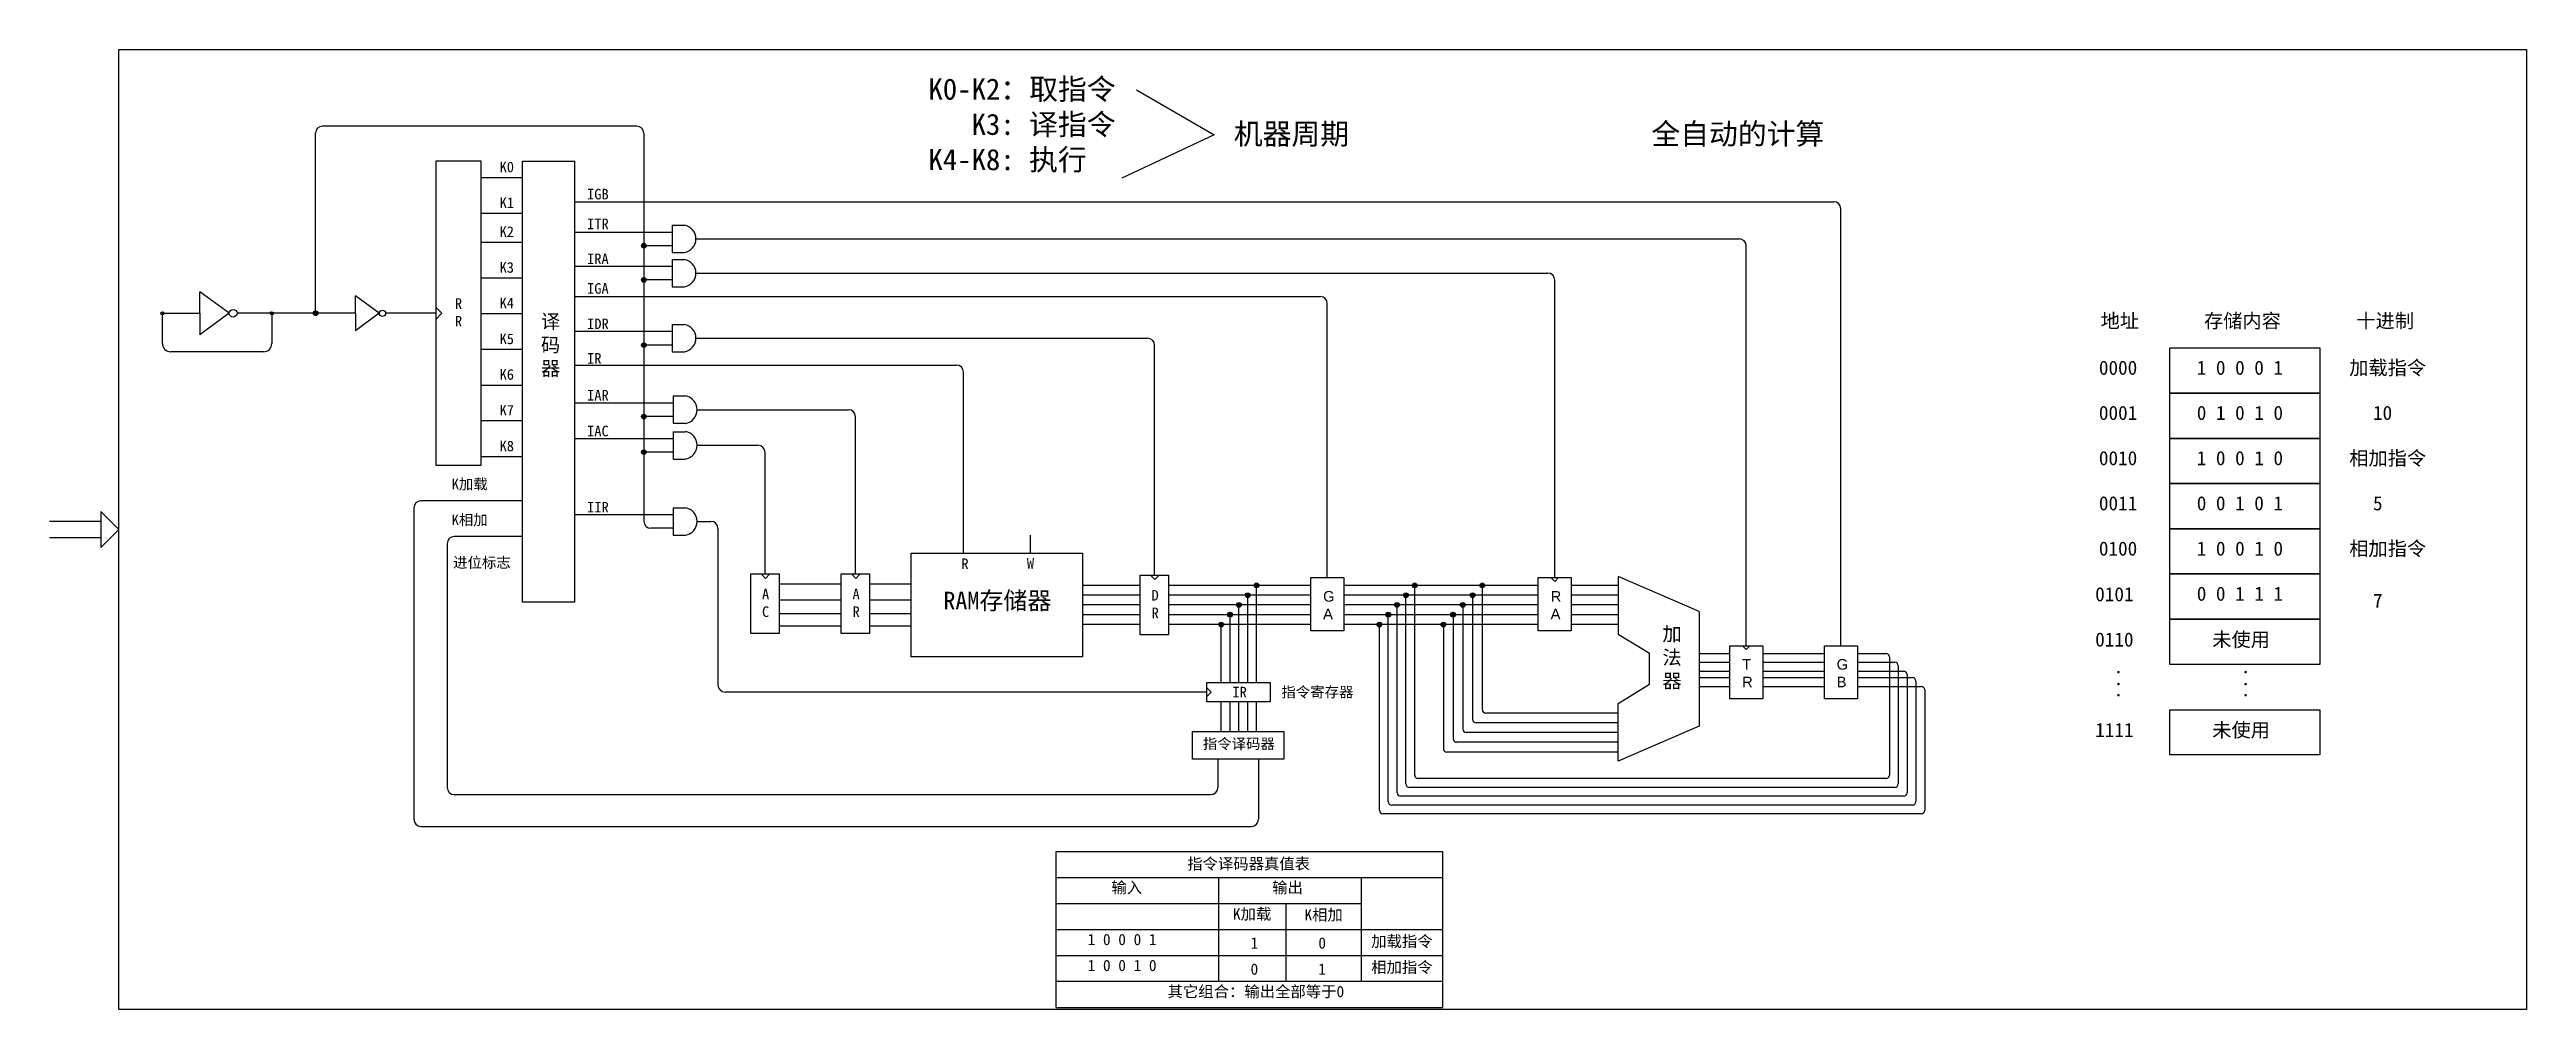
# Model space of a CAD drawing. Header units: inches. Extents: x -6 to 965, y -428 to -142.
# Drawn here: x 683.6 to 824.3, y -428 to -373.5 of the extents above; entities that cross this region are included whole.
import ezdxf

# ---------------------------------------------------------------- set-up
doc = ezdxf.new("R2010")
doc.units = ezdxf.units.IN
doc.header["$MEASUREMENT"] = 0
doc.styles.get("Standard").update_dxf_attribs({"font": 'arial.ttf'})

msp = doc.modelspace()

# ---------------------------------------------------------------- texts
at = {"color": 85, "true_color": 0x58ba48, "attachment_point": 1}
for s, width, gutter_width, insert, char_height in [('{\\fSimSun|b0|i0|c134|p2;K0-K2：取指令\\P   K3: 译指令\\PK4-K8: 执行}', 12.5437, 1, (733.54, -375.18), 1.2), ('{\\fSimSun|b0|i0|c134|p2;机器周期}', 12.5437, 1, (750.88, -377.72), 1.2), ('{\\fSimSun|b0|i0|c134|p2;全自动的计算}', 12.5437, 1, (774.59, -377.72), 1.2), ('{\\fSimSun|b0|i0|c134|p2;K0}', 2.8518, 1, (709.19, -379.9), 0.6), ('{\\fSimSun|b0|i0|c134|p2;K1}', 2.8518, 1, (709.19, -381.93), 0.6), ('{\\fSimSun|b0|i0|c134|p2;IGB}', 2.8518, 1, (714.16, -381.44), 0.6), ('{\\fSimSun|b0|i0|c134|p2;K2}', 2.8518, 1, (709.19, -383.57), 0.6), ('{\\fSimSun|b0|i0|c134|p2;ITR}', 2.8518, 1, (714.16, -383.13), 0.6), ('{\\fSimSun|b0|i0|c134|p2;IRA}', 2.8518, 1, (714.16, -385.11), 0.6), ('{\\fSimSun|b0|i0|c134|p2;K3}', 2.8518, 1, (709.19, -385.6), 0.6), ('{\\fSimSun|b0|i0|c134|p2;R\\PR}', 2.8518, 1, (706.65, -387.65), 0.6), ('{\\fSimSun|b0|i0|c134|p2;K4}', 2.8518, 1, (709.19, -387.62), 0.6), ('{\\fSimSun|b0|i0|c134|p2;IGA}', 2.8518, 1, (714.16, -386.79), 0.6), ('{\\fSimSun|b0|i0|c134|p2;IDR}', 2.8518, 1, (714.16, -388.8), 0.6), ('{\\fSimSun|b0|i0|c134|p2;K5}', 2.8518, 1, (709.19, -389.65), 0.6), ('{\\fSimSun|b0|i0|c134|p2;IR}', 2.8518, 1, (714.16, -390.76), 0.6), ('{\\fSimSun|b0|i0|c134|p2;K6}', 2.8518, 1, (709.19, -391.67), 0.6), ('{\\fSimSun|b0|i0|c134|p2;1 0 0 0 1}', 5.1681, 1, (805.56, -391.19), 0.8), ('{\\fSimSun|b0|i0|c134|p2;    加载指令}', 7.8751, 1, (812.04, -391.19), 0.8), ('{\\fSimSun|b0|i0|c134|p2;K7}', 2.8518, 1, (709.19, -393.7), 0.6), ('{\\fSimSun|b0|i0|c134|p2;IAR}', 2.8518, 1, (714.16, -392.85), 0.6), ('{\\fSimSun|b0|i0|c134|p2;IAC}', 2.8518, 1, (714.16, -394.88), 0.6), ('{\\fSimSun|b0|i0|c134|p2;K8}', 2.8518, 1, (709.19, -395.73), 0.6), ('{\\fSimSun|b0|i0|c134|p2;1 0 0 1 0}', 5.1681, 1, (805.56, -396.32), 0.8), ('{\\fSimSun|b0|i0|c134|p2;    相加指令}', 7.8751, 1, (812.04, -396.32), 0.8), ('{\\fSimSun|b0|i0|c134|p2;K加载}', 2.8518, 1, (706.47, -397.89), 0.6), ('{\\fSimSun|b0|i0|c134|p2;IIR}', 2.8518, 1, (714.16, -399.2), 0.6), ('{\\fSimSun|b0|i0|c134|p2;K相加}', 2.8518, 1, (706.47, -399.92), 0.6), ('{\\fSimSun|b0|i0|c134|p2;进位标志}', 3.7063, 1, (706.55, -402.34), 0.6), ('{\\fSimSun|b0|i0|c134|p2;1 0 0 1 0}', 5.1681, 1, (805.56, -401.45), 0.8), ('{\\fSimSun|b0|i0|c134|p2;    相加指令}', 7.8751, 1, (812.04, -401.45), 0.8), ('{\\fSimSun|b0|i0|c134|p2;IR}', 12.8793, 1, (750.8, -409.69), 0.6), ('{\\fSimSun|b0|i0|c134|p2;指令寄存器}', 12.8793, 1, (753.58, -409.69), 0.6), ('{\\fSimSun|b0|i0|c134|p2;指令译码器}', 12.8793, 1, (749.12, -412.62), 0.6), ('{\\fSimSun|b0|i0|c134|p2;1 0 0 0 1}', 6.1329, 1.6, (742.58, -423.71), 0.6393), ('{\\fSimSun|b0|i0|c134|p2;1}', 6.1329, 1.6, (751.83, -423.91), 0.6393), ('{\\fSimSun|b0|i0|c134|p2;加载指令}', 6.1329, 1.6, (758.68, -423.81), 0.6393), ('{\\fSimSun|b0|i0|c134|p2;1 0 0 1 0}', 6.1329, 1.6, (742.58, -425.18), 0.6393), ('{\\fSimSun|b0|i0|c134|p2;1}', 6.1329, 1.6, (755.68, -425.39), 0.6393), ('{\\fSimSun|b0|i0|c134|p2;相加指令}', 6.1329, 1.6, (758.68, -425.28), 0.6393)]:
    msp.add_mtext_dynamic_manual_height_columns(s, width=width, gutter_width=gutter_width, heights=[0], dxfattribs=dict(at, insert=insert, char_height=char_height))
at = {"color": 7, "true_color": 0xffffff, "attachment_point": 1}
for s, width, gutter_width, insert, char_height in [('{\\fSimSun|b0|i0|c134|p2;译\\P码\\P器}', 2.8518, 1, (711.54, -388.56), 0.8), ('{\\fSimSun|b0|i0|c134|p2;地址}', 5.1681, 1, (800.1, -388.53), 0.8), ('{\\fSimSun|b0|i0|c134|p2;存储内容}', 5.1681, 1, (805.97, -388.53), 0.8), ('{\\fSimSun|b0|i0|c134|p2;十进制}', 5.1681, 1, (814.62, -388.53), 0.8), ('{\\fSimSun|b0|i0|c134|p2;   0000}', 5.1681, 1, (798.37, -391.19), 0.8), ('{\\fSimSun|b0|i0|c134|p2;   0001}', 5.1681, 1, (798.37, -393.75), 0.8), ('{\\fSimSun|b0|i0|c134|p2;0 1 0 1 0}', 5.1681, 1, (805.56, -393.75), 0.8), ('{\\fSimSun|b0|i0|c134|p2;    10}', 5.1681, 1, (813.39, -393.75), 0.8), ('{\\fSimSun|b0|i0|c134|p2;   0010}', 5.1681, 1, (798.37, -396.32), 0.8), ('{\\fSimSun|b0|i0|c134|p2;   0011}', 5.1681, 1, (798.37, -398.88), 0.8), ('{\\fSimSun|b0|i0|c134|p2;0 0 1 0 1}', 5.1681, 1, (805.56, -398.88), 0.8), ('{\\fSimSun|b0|i0|c134|p2;    5}', 5.1681, 1, (813.39, -398.88), 0.8), ('{\\fSimSun|b0|i0|c134|p2;   0100}', 5.1681, 1, (798.37, -401.45), 0.8), ('G\\PA', 1.1224, 1, (755.95, -404.26), 0.6), ('R\\PA', 1.1224, 1, (768.87, -404.26), 0.6), ('{\\fSimSun|b0|i0|c134|p2;   0101}', 5.1681, 1, (798.16, -404.04), 0.8), ('{\\fSimSun|b0|i0|c134|p2;0 0 1 1 1}', 5.1681, 1, (805.56, -404.01), 0.8), ('{\\fSimSun|b0|i0|c134|p2;    7}', 5.1681, 1, (813.39, -404.41), 0.8), ('{\\fSimSun|b0|i0|c134|p2;加\\P法\\P器}', 5.7182, 1, (775.22, -406.29), 0.8), ('{\\fSimSun|b0|i0|c134|p2;   0110}', 5.1681, 1, (798.16, -406.61), 0.8), ('{\\fSimSun|b0|i0|c134|p2;  未使用}', 5.1681, 1, (805.35, -406.61), 0.8), ('T\\PR', 1.1224, 1, (779.74, -408.12), 0.6), ('G\\PB', 1.1224, 1, (785.11, -408.12), 0.6), ('{\\fSimSun|b0|i0|c134|p2;.}', 5.1681, 1, (800.84, -408.12), 0.8), ('{\\fSimSun|b0|i0|c134|p2;.}', 5.1681, 1, (808.06, -408.12), 0.8), ('{\\fSimSun|b0|i0|c134|p2;.}', 5.1681, 1, (800.84, -408.8), 0.8), ('{\\fSimSun|b0|i0|c134|p2;.}', 5.1681, 1, (800.84, -409.43), 0.8), ('{\\fSimSun|b0|i0|c134|p2;.}', 5.1681, 1, (808.06, -408.8), 0.8), ('{\\fSimSun|b0|i0|c134|p2;.}', 5.1681, 1, (808.06, -409.43), 0.8), ('{\\fSimSun|b0|i0|c134|p2;   1111}', 5.1681, 1, (798.16, -411.74), 0.8), ('{\\fSimSun|b0|i0|c134|p2;  未使用}', 5.1681, 1, (805.35, -411.74), 0.8), ('{\\fSimSun|b0|i0|c134|p2;0}', 6.1329, 1.6, (755.68, -423.91), 0.6393), ('{\\fSimSun|b0|i0|c134|p2;0}', 6.1329, 1.6, (751.83, -425.39), 0.6393)]:
    msp.add_mtext_dynamic_manual_height_columns(s, width=width, gutter_width=gutter_width, heights=[0], dxfattribs=dict(at, insert=insert, char_height=char_height))
at = {"color": 7, "attachment_point": 1}
for s, width, gutter_width, insert, char_height in [('{\\fSimSun|b0|i0|c134|p2;R}', 12.8793, 1, (735.41, -402.41), 0.6), ('{\\fSimSun|b0|i0|c134|p2;W}', 12.8793, 1, (739.13, -402.39), 0.6), ('{\\fSimSun|b0|i0|c134|p2;A\\PC}', 12.8793, 1, (724.09, -404.13), 0.6), ('{\\fSimSun|b0|i0|c134|p2;A\\PR}', 12.8793, 1, (729.23, -404.13), 0.6), ('{\\fSimSun|b0|i0|c134|p2;RAM存储器}', 12.8793, 1, (734.39, -404.3), 1), ('{\\fSimSun|b0|i0|c134|p2;D\\PR}', 12.8793, 1, (746.21, -404.2), 0.6), ('{\\fSimSun|b0|i0|c134|p2; 指令译码器真值表}', 11.6468, 1.6, (747.8, -419.41), 0.6393), ('{\\fSimSun|b0|i0|c134|p2;输入}', 6.1329, 1.6, (743.93, -420.76), 0.6393), ('{\\fSimSun|b0|i0|c134|p2;输出}', 6.1329, 1.6, (753.06, -420.76), 0.6393), ('{\\fSimSun|b0|i0|c134|p2;K加载}', 6.1329, 1.6, (750.83, -422.26), 0.6393), ('{\\fSimSun|b0|i0|c134|p2;K相加}', 6.1329, 1.6, (754.89, -422.31), 0.6393)]:
    msp.add_mtext_dynamic_manual_height_columns(s, width=width, gutter_width=gutter_width, heights=[0], dxfattribs=dict(at, insert=insert, char_height=char_height))
at = {"insert": (747.12, -426.66), "char_height": 0.6393, "attachment_point": 1}
msp.add_mtext_dynamic_manual_height_columns('{\\fSimSun|b0|i0|c134|p2;其它组合：输出全部等于0}', width=11.1804, gutter_width=1.6, heights=[0], dxfattribs=at)

# ---------------------------------------------------------------- hatches: boundary and pattern name
h = msp.add_hatch(color=256)
h.dxf.hatch_style = 1
h.paths.add_polyline_path([(717.51, -384.67, 1), (717.25, -384.67, 1)])
h = msp.add_hatch(color=256)
h.dxf.hatch_style = 1
h.paths.add_polyline_path([(717.51, -386.61, 1), (717.25, -386.61, 1)])
h = msp.add_hatch(color=256)
h.dxf.hatch_style = 1
h.paths.add_polyline_path([(689.95, -388.5, 0.414214), (690.04, -388.59), (690.04, -388.5), (690.13, -388.5, 1)])
h.paths.add_polyline_path([(690.13, -388.5), (690.04, -388.5), (690.04, -388.59, 0.414214)], flags=17)
h.paths.add_polyline_path([(696.17, -388.5), (696.35, -388.5, 1)])
h.paths.add_polyline_path([(696.35, -388.5), (696.26, -388.5), (696.26, -388.59, 0.414214)])
h.paths.add_polyline_path([(696.26, -388.5), (696.17, -388.5, 0.414214), (696.26, -388.59)])
h = msp.add_hatch(color=256)
h.dxf.hatch_style = 1
h.paths.add_polyline_path([(698.87, -388.5, 1), (698.6, -388.5, 1)])
h = msp.add_hatch(color=256)
h.dxf.hatch_style = 1
h.paths.add_polyline_path([(717.51, -390.31, 1), (717.25, -390.31, 1)])
h = msp.add_hatch(color=256)
h.dxf.hatch_style = 1
h.paths.add_polyline_path([(717.51, -394.36, 1), (717.25, -394.36, 1)])
h = msp.add_hatch(color=256)
h.dxf.hatch_style = 1
h.paths.add_polyline_path([(717.51, -396.38, 1), (717.25, -396.38, 1)])
at = {"true_color": 0xffffff}
h = msp.add_hatch(color=7, dxfattribs=at)
h.dxf.hatch_style = 1
h.paths.add_polyline_path([(751.03, -405.05), (751.3, -405.05, 1)])
h.paths.add_polyline_path([(751.3, -405.05), (751.17, -405.05), (751.17, -405.19, 0.414214)])
h.paths.add_polyline_path([(751.17, -405.05), (751.03, -405.05, 0.414214), (751.17, -405.19)])
h = msp.add_hatch(color=7, dxfattribs=at)
h.dxf.hatch_style = 1
h.paths.add_polyline_path([(751.53, -404.5), (751.8, -404.5, 1)])
h.paths.add_polyline_path([(751.8, -404.5), (751.67, -404.5), (751.67, -404.63, 0.414214)])
h.paths.add_polyline_path([(751.67, -404.5), (751.53, -404.5, 0.414214), (751.67, -404.63)])
h = msp.add_hatch(color=7, dxfattribs=at)
h.dxf.hatch_style = 1
h.paths.add_polyline_path([(752.03, -403.94), (752.3, -403.94, 1)])
h.paths.add_polyline_path([(752.3, -403.94), (752.17, -403.94), (752.17, -404.08, 0.414214)])
h.paths.add_polyline_path([(752.17, -403.94), (752.03, -403.94, 0.414214), (752.17, -404.08)])
h = msp.add_hatch(color=7, dxfattribs=at)
h.dxf.hatch_style = 1
h.paths.add_polyline_path([(760.01, -405.05), (760.28, -405.05, 1)])
h.paths.add_polyline_path([(760.28, -405.05), (760.15, -405.05), (760.15, -405.19, 0.414214)])
h.paths.add_polyline_path([(760.15, -405.05), (760.01, -405.05, 0.414214), (760.15, -405.19)])
h = msp.add_hatch(color=7, dxfattribs=at)
h.dxf.hatch_style = 1
h.paths.add_polyline_path([(760.51, -404.5), (760.78, -404.5, 1)])
h.paths.add_polyline_path([(760.78, -404.5), (760.65, -404.5), (760.65, -404.63, 0.414214)])
h.paths.add_polyline_path([(760.65, -404.5), (760.51, -404.5, 0.414214), (760.65, -404.63)])
h = msp.add_hatch(color=7, dxfattribs=at)
h.dxf.hatch_style = 1
h.paths.add_polyline_path([(761.01, -403.94), (761.28, -403.94, 1)])
h.paths.add_polyline_path([(761.28, -403.94), (761.15, -403.94), (761.15, -404.08, 0.414214)])
h.paths.add_polyline_path([(761.15, -403.94), (761.01, -403.94, 0.414214), (761.15, -404.08)])
h = msp.add_hatch(color=7, dxfattribs=at)
h.dxf.hatch_style = 1
h.paths.add_polyline_path([(763.75, -405.05), (764.02, -405.05, 1)])
h.paths.add_polyline_path([(764.02, -405.05), (763.88, -405.05), (763.88, -405.19, 0.414214)])
h.paths.add_polyline_path([(763.88, -405.05), (763.75, -405.05, 0.414214), (763.88, -405.19)])
h = msp.add_hatch(color=7, dxfattribs=at)
h.dxf.hatch_style = 1
h.paths.add_polyline_path([(764.3, -404.5), (764.57, -404.5, 1)])
h.paths.add_polyline_path([(764.57, -404.5), (764.44, -404.5), (764.44, -404.63, 0.414214)])
h.paths.add_polyline_path([(764.44, -404.5), (764.3, -404.5, 0.414214), (764.44, -404.63)])
h = msp.add_hatch(color=7, dxfattribs=at)
h.dxf.hatch_style = 1
h.paths.add_polyline_path([(764.86, -403.94), (765.13, -403.94, 1)])
h.paths.add_polyline_path([(765.13, -403.94), (764.99, -403.94), (764.99, -404.08, 0.414214)])
h.paths.add_polyline_path([(764.99, -403.94), (764.86, -403.94, 0.414214), (764.99, -404.08)])
h = msp.add_hatch(color=7, dxfattribs=at)
h.dxf.hatch_style = 1
h.paths.add_polyline_path([(750.03, -406.16), (750.3, -406.16, 1)])
h.paths.add_polyline_path([(750.3, -406.16), (750.17, -406.16), (750.17, -406.29, 0.414214)])
h.paths.add_polyline_path([(750.17, -406.16), (750.03, -406.16, 0.414214), (750.17, -406.29)])
h = msp.add_hatch(color=7, dxfattribs=at)
h.dxf.hatch_style = 1
h.paths.add_polyline_path([(750.53, -405.6), (750.8, -405.6, 1)])
h.paths.add_polyline_path([(750.8, -405.6), (750.67, -405.6), (750.67, -405.74, 0.414214)])
h.paths.add_polyline_path([(750.67, -405.6), (750.53, -405.6, 0.414214), (750.67, -405.74)])
h = msp.add_hatch(color=7, dxfattribs=at)
h.dxf.hatch_style = 1
h.paths.add_polyline_path([(759.01, -406.16), (759.28, -406.16, 1)])
h.paths.add_polyline_path([(759.28, -406.16), (759.15, -406.16), (759.15, -406.29, 0.414214)])
h.paths.add_polyline_path([(759.15, -406.16), (759.01, -406.16, 0.414214), (759.15, -406.29)])
h = msp.add_hatch(color=7, dxfattribs=at)
h.dxf.hatch_style = 1
h.paths.add_polyline_path([(759.51, -405.6), (759.78, -405.6, 1)])
h.paths.add_polyline_path([(759.78, -405.6), (759.65, -405.6), (759.65, -405.74, 0.414214)])
h.paths.add_polyline_path([(759.65, -405.6), (759.51, -405.6, 0.414214), (759.65, -405.74)])
h = msp.add_hatch(color=7, dxfattribs=at)
h.dxf.hatch_style = 1
h.paths.add_polyline_path([(762.64, -406.16), (762.91, -406.16, 1)])
h.paths.add_polyline_path([(762.91, -406.16), (762.78, -406.16), (762.78, -406.29, 0.414214)])
h.paths.add_polyline_path([(762.78, -406.16), (762.64, -406.16, 0.414214), (762.78, -406.29)])
h = msp.add_hatch(color=7, dxfattribs=at)
h.dxf.hatch_style = 1
h.paths.add_polyline_path([(763.2, -405.6), (763.47, -405.6, 1)])
h.paths.add_polyline_path([(763.47, -405.6), (763.33, -405.6), (763.33, -405.74, 0.414214)])
h.paths.add_polyline_path([(763.33, -405.6), (763.2, -405.6, 0.414214), (763.33, -405.74)])

# ---------------------------------------------------------------- linework, layer by layer
for p, q in [((745.35, -375.83), (749.76, -378.37)), ((749.76, -378.37), (744.53, -380.83)), ((720.34, -384.28), (779.58, -384.28)), ((720.34, -386.22), (768.71, -386.22)), ((692.17, -388.5), (692.17, -387.28)), ((693.84, -388.5), (692.17, -387.28)), ((690.04, -388.5), (692.17, -388.5)), ((690.04, -390.21), (690.04, -388.5)), ((692.17, -388.5), (692.17, -389.72)), ((693.84, -388.5), (692.17, -389.72)), ((698.74, -388.5), (694.28, -388.5)), ((696.26, -388.5), (696.26, -390.21)), ((695.78, -390.69), (690.52, -390.69)), ((720.34, -389.91), (745.98, -389.91)), ((746.38, -403.36), (746.38, -390.31)), ((713.45, -391.44), (735.13, -391.44)), ((735.53, -402.11), (735.53, -391.84)), ((720.41, -393.97), (729, -393.97)), ((729.4, -403.29), (729.4, -394.37)), ((720.41, -395.99), (723.86, -395.99)), ((724.26, -403.29), (724.26, -396.39)), ((739.34, -402.11), (739.34, -401.09)), ((724.04, -403.29), (724.28, -403.54)), ((724.53, -403.29), (724.28, -403.54)), ((729.17, -403.29), (729.42, -403.54)), ((729.67, -403.29), (729.42, -403.54)), ((746.15, -403.36), (746.4, -403.61)), ((746.65, -403.36), (746.4, -403.61)), ((728.59, -403.87), (725.07, -403.87)), ((728.59, -404.78), (725.07, -404.78)), ((732.56, -403.87), (730.2, -403.87)), ((732.56, -404.78), (730.2, -404.78)), ((745.57, -403.94), (742.29, -403.94)), ((745.57, -404.5), (742.29, -404.5)), ((745.57, -405.05), (742.29, -405.05)), ((749.08, -403.94), (747.18, -403.94)), ((749.08, -404.5), (747.18, -404.5)), ((749.08, -405.05), (747.18, -405.05)), ((755.26, -403.94), (749.08, -403.94)), ((755.26, -404.5), (749.08, -404.5)), ((755.26, -405.05), (749.08, -405.05)), ((728.59, -405.56), (725.07, -405.56)), ((728.59, -406.25), (725.07, -406.25)), ((732.56, -405.56), (730.2, -405.56)), ((732.56, -406.25), (730.2, -406.25)), ((745.57, -405.6), (742.29, -405.6)), ((745.57, -406.16), (742.29, -406.16)), ((749.08, -405.6), (747.18, -405.6)), ((749.08, -406.16), (747.18, -406.16)), ((755.26, -405.6), (749.08, -405.6)), ((755.26, -406.16), (749.08, -406.16)), ((772.7, -413.91), (772.7, -410.63)), ((777.31, -411.93), (772.7, -413.91)), ((740.8, -427.88), (740.8, -419.03)), ((740.8, -419.03), (762.73, -419.03)), ((762.73, -419.03), (762.73, -427.88)), ((750.02, -420.51), (750.02, -426.4)), ((758.12, -420.51), (758.12, -426.4)), ((740.8, -421.98), (758.12, -421.98)), ((753.84, -421.98), (753.84, -426.4)), ((740.8, -423.46), (762.73, -423.46)), ((740.8, -424.93), (762.73, -424.93)), ((740.8, -426.4), (762.73, -426.4)), ((740.8, -427.88), (762.73, -427.88))]:
    msp.add_line(p, q)
at = {"color": 85, "true_color": 0x58ba48}
for p, q in [((698.74, -388.5), (698.74, -378.29)), ((716.98, -377.89), (699.14, -377.89)), ((717.38, -378.29), (717.38, -400.3)), ((710.49, -380.82), (708.13, -380.82)), ((710.49, -382.84), (708.13, -382.84)), ((718.98, -383.5), (718.98, -385.05)), ((718.98, -383.5), (719.68, -383.5)), ((710.49, -384.48), (708.13, -384.48)), ((718.98, -384.67), (717.38, -384.67)), ((718.98, -385.05), (719.68, -385.05)), ((710.49, -386.51), (708.13, -386.51)), ((718.98, -386.61), (717.38, -386.61)), ((718.98, -385.45), (718.98, -387)), ((718.98, -385.45), (719.68, -385.45)), ((701, -388.5), (701, -387.51)), ((702.36, -388.5), (701, -387.51)), ((705.58, -388.17), (705.91, -388.5)), ((718.98, -387), (719.68, -387)), ((701, -388.5), (698.87, -388.5)), ((701, -388.5), (701, -389.49)), ((702.36, -388.5), (701, -389.49)), ((705.58, -388.5), (702.72, -388.5)), ((705.58, -388.83), (705.91, -388.5)), ((710.49, -388.53), (708.13, -388.53)), ((718.98, -389.14), (718.98, -390.69)), ((718.98, -389.14), (719.68, -389.14)), ((710.49, -390.56), (708.13, -390.56)), ((718.98, -390.31), (717.38, -390.31)), ((718.98, -390.69), (719.68, -390.69)), ((710.49, -392.59), (708.13, -392.59)), ((719.05, -393.19), (719.05, -394.74)), ((719.05, -393.19), (719.75, -393.19)), ((710.49, -394.61), (708.13, -394.61)), ((719.05, -394.36), (717.38, -394.36)), ((719.05, -394.74), (719.75, -394.74)), ((719.05, -396.38), (717.38, -396.38)), ((719.05, -395.22), (719.05, -396.77)), ((719.05, -395.22), (719.75, -395.22)), ((710.49, -396.64), (708.13, -396.64)), ((719.05, -396.77), (719.75, -396.77)), ((710.49, -399.14), (704.72, -399.14)), ((683.63, -400.3), (686.55, -400.3)), ((687.56, -400.77), (686.55, -399.75)), ((686.55, -399.75), (686.55, -401.78)), ((687.56, -400.77), (686.55, -401.78)), ((704.32, -399.54), (704.32, -417.21)), ((713.45, -399.92), (719.05, -399.92)), ((719.05, -400.7), (717.78, -400.7)), ((719.05, -399.54), (719.05, -401.09)), ((719.05, -399.54), (719.75, -399.54)), ((720.41, -400.31), (721.19, -400.31)), ((721.59, -400.71), (721.59, -409.59)), ((683.63, -401.23), (686.55, -401.23)), ((706.21, -401.57), (706.21, -415.41)), ((710.49, -401.17), (706.61, -401.17)), ((719.05, -401.09), (719.75, -401.09)), ((751.17, -409.45), (751.17, -405.05)), ((751.67, -409.45), (751.67, -404.5)), ((752.17, -409.45), (752.17, -403.94)), ((750.17, -409.45), (750.17, -406.16)), ((750.67, -409.45), (750.67, -405.6)), ((749.34, -409.99), (721.99, -409.99)), ((749.34, -409.75), (749.59, -409.99)), ((749.34, -410.24), (749.59, -409.99)), ((750.17, -412.23), (750.17, -410.54)), ((750.67, -412.23), (750.67, -410.54)), ((751.17, -412.23), (751.17, -410.54)), ((751.67, -412.23), (751.67, -410.54)), ((752.17, -412.23), (752.17, -410.54)), ((749.98, -413.79), (749.98, -415.41)), ((752.28, -413.79), (752.28, -417.21)), ((706.61, -415.81), (749.58, -415.81)), ((704.72, -417.61), (751.88, -417.61)), ((749.98, -417.61), (749.98, -417.63))]:
    msp.add_line(p, q, dxfattribs=at)
at = {"color": 7, "true_color": 0xffffff}
for p, q in [((713.45, -382.17), (784.95, -382.17)), ((713.45, -383.89), (718.98, -383.89)), ((785.35, -407.36), (785.35, -382.57)), ((779.98, -407.36), (779.98, -384.68)), ((713.45, -385.83), (718.98, -385.83)), ((769.11, -403.5), (769.11, -386.62)), ((713.45, -387.55), (755.79, -387.55)), ((756.19, -403.5), (756.19, -387.95)), ((713.45, -389.52), (718.98, -389.52)), ((713.45, -393.58), (719.05, -393.58)), ((713.45, -395.6), (719.05, -395.6)), ((768.89, -403.5), (769.11, -403.72)), ((769.32, -403.5), (769.11, -403.72)), ((777.31, -405.42), (772.7, -403.43)), ((772.7, -403.43), (772.7, -406.71)), ((768.17, -403.94), (757.13, -403.94)), ((768.17, -404.5), (757.13, -404.5)), ((768.17, -405.05), (757.13, -405.05)), ((760.15, -415.7), (760.15, -405.05)), ((760.65, -415.2), (760.65, -404.5)), ((761.15, -414.7), (761.15, -403.94)), ((763.88, -405.05), (763.88, -412.09)), ((764.44, -404.5), (764.44, -411.54)), ((764.99, -403.94), (764.99, -410.98)), ((772.7, -403.94), (770.04, -403.94)), ((772.7, -404.5), (770.04, -404.5)), ((772.7, -405.05), (770.04, -405.05)), ((768.17, -405.6), (757.13, -405.6)), ((768.17, -406.16), (757.13, -406.16)), ((759.15, -416.7), (759.15, -406.16)), ((759.65, -416.2), (759.65, -405.6)), ((762.78, -406.16), (762.78, -413.2)), ((763.33, -405.6), (763.33, -412.64)), ((772.7, -405.6), (770.04, -405.6)), ((772.7, -406.16), (770.04, -406.16)), ((777.31, -405.42), (777.31, -411.93)), ((772.7, -406.71), (774.48, -407.79)), ((774.48, -409.55), (774.48, -407.79)), ((777.31, -407.8), (779.04, -407.8)), ((779.77, -407.36), (779.98, -407.58)), ((780.19, -407.36), (779.98, -407.58)), ((780.91, -407.8), (784.42, -407.8)), ((786.29, -407.8), (787.91, -407.8)), ((777.31, -408.3), (779.04, -408.3)), ((777.31, -408.8), (779.04, -408.8)), ((777.31, -409.17), (779.04, -409.17)), ((780.91, -408.3), (784.42, -408.3)), ((780.91, -408.8), (784.42, -408.8)), ((780.91, -409.17), (784.42, -409.17)), ((786.29, -408.3), (788.41, -408.3)), ((786.29, -408.8), (788.91, -408.8)), ((786.29, -409.17), (789.41, -409.17)), ((788.11, -408), (788.11, -414.7)), ((788.61, -408.5), (788.61, -415.2)), ((789.11, -409), (789.11, -415.7)), ((772.7, -410.63), (774.48, -409.55)), ((777.31, -409.67), (779.04, -409.67)), ((780.91, -409.67), (784.42, -409.67)), ((786.29, -409.67), (789.91, -409.67)), ((789.61, -409.37), (789.61, -416.2)), ((790.11, -409.87), (790.11, -416.7)), ((772.7, -411.74), (764.64, -411.74)), ((772.7, -411.18), (765.19, -411.18)), ((772.7, -413.4), (762.98, -413.4)), ((772.7, -412.84), (763.53, -412.84)), ((772.7, -412.29), (764.08, -412.29)), ((787.91, -414.9), (761.35, -414.9)), ((788.91, -415.9), (760.35, -415.9)), ((788.41, -415.4), (760.85, -415.4)), ((789.91, -416.9), (759.35, -416.9)), ((789.41, -416.4), (759.85, -416.4))]:
    msp.add_line(p, q, dxfattribs=at)
at = {"color": 7}
msp.add_line((740.8, -420.51), (762.73, -420.51), dxfattribs=at)
for points in [[(687.56, -373.54), (824.28, -373.54), (824.28, -428), (687.56, -428)], [(804.03, -390.47), (812.55, -390.47), (812.55, -393.03), (804.03, -393.03)], [(804.03, -393.03), (812.55, -393.03), (812.55, -395.6), (804.03, -395.6)], [(804.03, -395.6), (812.55, -395.6), (812.55, -398.16), (804.03, -398.16)], [(804.03, -398.16), (812.55, -398.16), (812.55, -400.73), (804.03, -400.73)], [(804.03, -400.73), (812.55, -400.73), (812.55, -403.29), (804.03, -403.29)], [(732.56, -402.11), (742.29, -402.11), (742.29, -407.99), (732.56, -407.99)], [(725.07, -406.67), (723.46, -406.67), (723.46, -403.29), (725.07, -403.29)], [(730.2, -406.67), (728.59, -406.67), (728.59, -403.29), (730.2, -403.29)], [(747.18, -406.74), (745.57, -406.74), (745.57, -403.36), (747.18, -403.36)], [(804.03, -403.29), (812.55, -403.29), (812.55, -405.86), (804.03, -405.86)], [(804.03, -405.86), (812.55, -405.86), (812.55, -408.42), (804.03, -408.42)], [(804.03, -410.99), (812.55, -410.99), (812.55, -413.55), (804.03, -413.55)]]:
    msp.add_lwpolyline(points, close=True)
at = {"color": 85, "true_color": 0x58ba48}
for points in [[(705.58, -379.86), (708.13, -379.86), (708.13, -397.14), (705.58, -397.14)], [(749.34, -409.45), (752.94, -409.45), (752.94, -410.54), (749.34, -410.54)], [(748.53, -412.23), (753.72, -412.23), (753.72, -413.79), (748.53, -413.79)]]:
    msp.add_lwpolyline(points, close=True, dxfattribs=at)
at = {"color": 7, "true_color": 0xffffff}
for points in [[(710.49, -379.88), (713.45, -379.88), (713.45, -404.89), (710.49, -404.89)], [(755.26, -403.5), (757.13, -403.5), (757.13, -406.52), (755.26, -406.52)], [(768.17, -403.5), (770.04, -403.5), (770.04, -406.52), (768.17, -406.52)], [(779.04, -407.36), (780.91, -407.36), (780.91, -410.38), (779.04, -410.38)], [(784.42, -407.36), (786.29, -407.36), (786.29, -410.38), (784.42, -410.38)]]:
    msp.add_lwpolyline(points, close=True, dxfattribs=at)
at = {"color": 85, "true_color": 0x58ba48}
for centre, radius in [((717.38, -384.67), 0.131), ((717.38, -386.61), 0.131), ((698.74, -388.5), 0.131), ((702.54, -388.5), 0.178), ((717.38, -390.31), 0.131), ((717.38, -394.36), 0.131), ((717.38, -396.38), 0.131)]:
    msp.add_circle(centre, radius, dxfattribs=at)
for centre, radius in [((690.04, -388.5), 0.0903), ((694.06, -388.5), 0.219), ((696.26, -388.5), 0.0903)]:
    msp.add_circle(centre, radius)
at = {"color": 7, "true_color": 0xffffff}
for centre in [(751.17, -405.05), (751.67, -404.5), (752.17, -403.94), (760.15, -405.05), (760.65, -404.5), (761.15, -403.94), (763.88, -405.05), (764.44, -404.5), (764.99, -403.94), (750.17, -406.16), (750.67, -405.6), (759.15, -406.16), (759.65, -405.6), (762.78, -406.16), (763.33, -405.6)]:
    msp.add_circle(centre, 0.135, dxfattribs=at)
at = {"color": 85, "true_color": 0x58ba48}
for centre, radius, start, end in [((699.14, -378.29), 0.4, 90, 180), ((716.98, -378.29), 0.4, 0, 90), ((719.55, -384.28), 0.787, 279.2862, 80.7138), ((719.55, -386.22), 0.787, 279.2862, 80.7138), ((719.55, -389.91), 0.787, 279.2862, 80.7138), ((719.62, -393.97), 0.787, 279.2862, 80.7138), ((719.62, -395.99), 0.787, 279.2862, 80.7138), ((704.72, -399.54), 0.4, 90, 180), ((717.78, -400.3), 0.4, 180, 270), ((719.62, -400.31), 0.787, 279.2862, 80.7138), ((721.19, -400.71), 0.4, 0, 90), ((706.61, -401.57), 0.4, 90, 180), ((721.99, -409.59), 0.4, 180, 270), ((706.61, -415.41), 0.4, 180, 270), ((749.58, -415.41), 0.4, 270, 0), ((704.72, -417.21), 0.4, 180, 270), ((751.88, -417.21), 0.4, 270, 0)]:
    msp.add_arc(centre, radius, start, end, dxfattribs=at)
at = {"color": 7, "true_color": 0xffffff}
for centre, radius, start, end in [((784.95, -382.57), 0.4, 0, 90), ((755.79, -387.95), 0.4, 0, 90), ((787.91, -408), 0.2, 0, 90), ((788.41, -408.5), 0.2, 360, 90), ((788.91, -409), 0.2, 0, 90), ((789.41, -409.37), 0.2, 0, 90), ((789.91, -409.87), 0.2, 0, 90), ((764.08, -412.09), 0.2, 180, 270), ((764.64, -411.54), 0.2, 180, 270), ((765.19, -410.98), 0.2, 180, 270), ((762.98, -413.2), 0.2, 180, 270), ((763.53, -412.64), 0.2, 180, 270), ((761.35, -414.7), 0.2, 180, 270), ((787.91, -414.7), 0.2, 270, 0), ((759.85, -416.2), 0.2, 180, 270), ((760.35, -415.7), 0.2, 180, 270), ((760.85, -415.2), 0.2, 180, 270), ((788.41, -415.2), 0.2, 270, 360), ((788.91, -415.7), 0.2, 270, 0), ((789.41, -416.2), 0.2, 270, 0), ((759.35, -416.7), 0.2, 180, 270), ((789.91, -416.7), 0.2, 270, 0)]:
    msp.add_arc(centre, radius, start, end, dxfattribs=at)
for centre, radius, start, end in [((779.58, -384.68), 0.4, 0, 90), ((768.71, -386.62), 0.4, 0, 90), ((690.52, -390.21), 0.476, 180, 270), ((695.78, -390.21), 0.476, 270, 0), ((745.98, -390.31), 0.4, 0, 90), ((735.13, -391.84), 0.4, 0, 90), ((729, -394.37), 0.4, 0, 90), ((723.86, -396.39), 0.4, 0, 90)]:
    msp.add_arc(centre, radius, start, end)

msp.set_redraw_order([(e.dxf.handle, doc.entitydb.next_handle()) for e in msp.query("TEXT MTEXT ATTDEF DIMENSION ARC_DIMENSION")])  # texts and dimensions are drawn at this point

doc.saveas('drawing.dxf')
